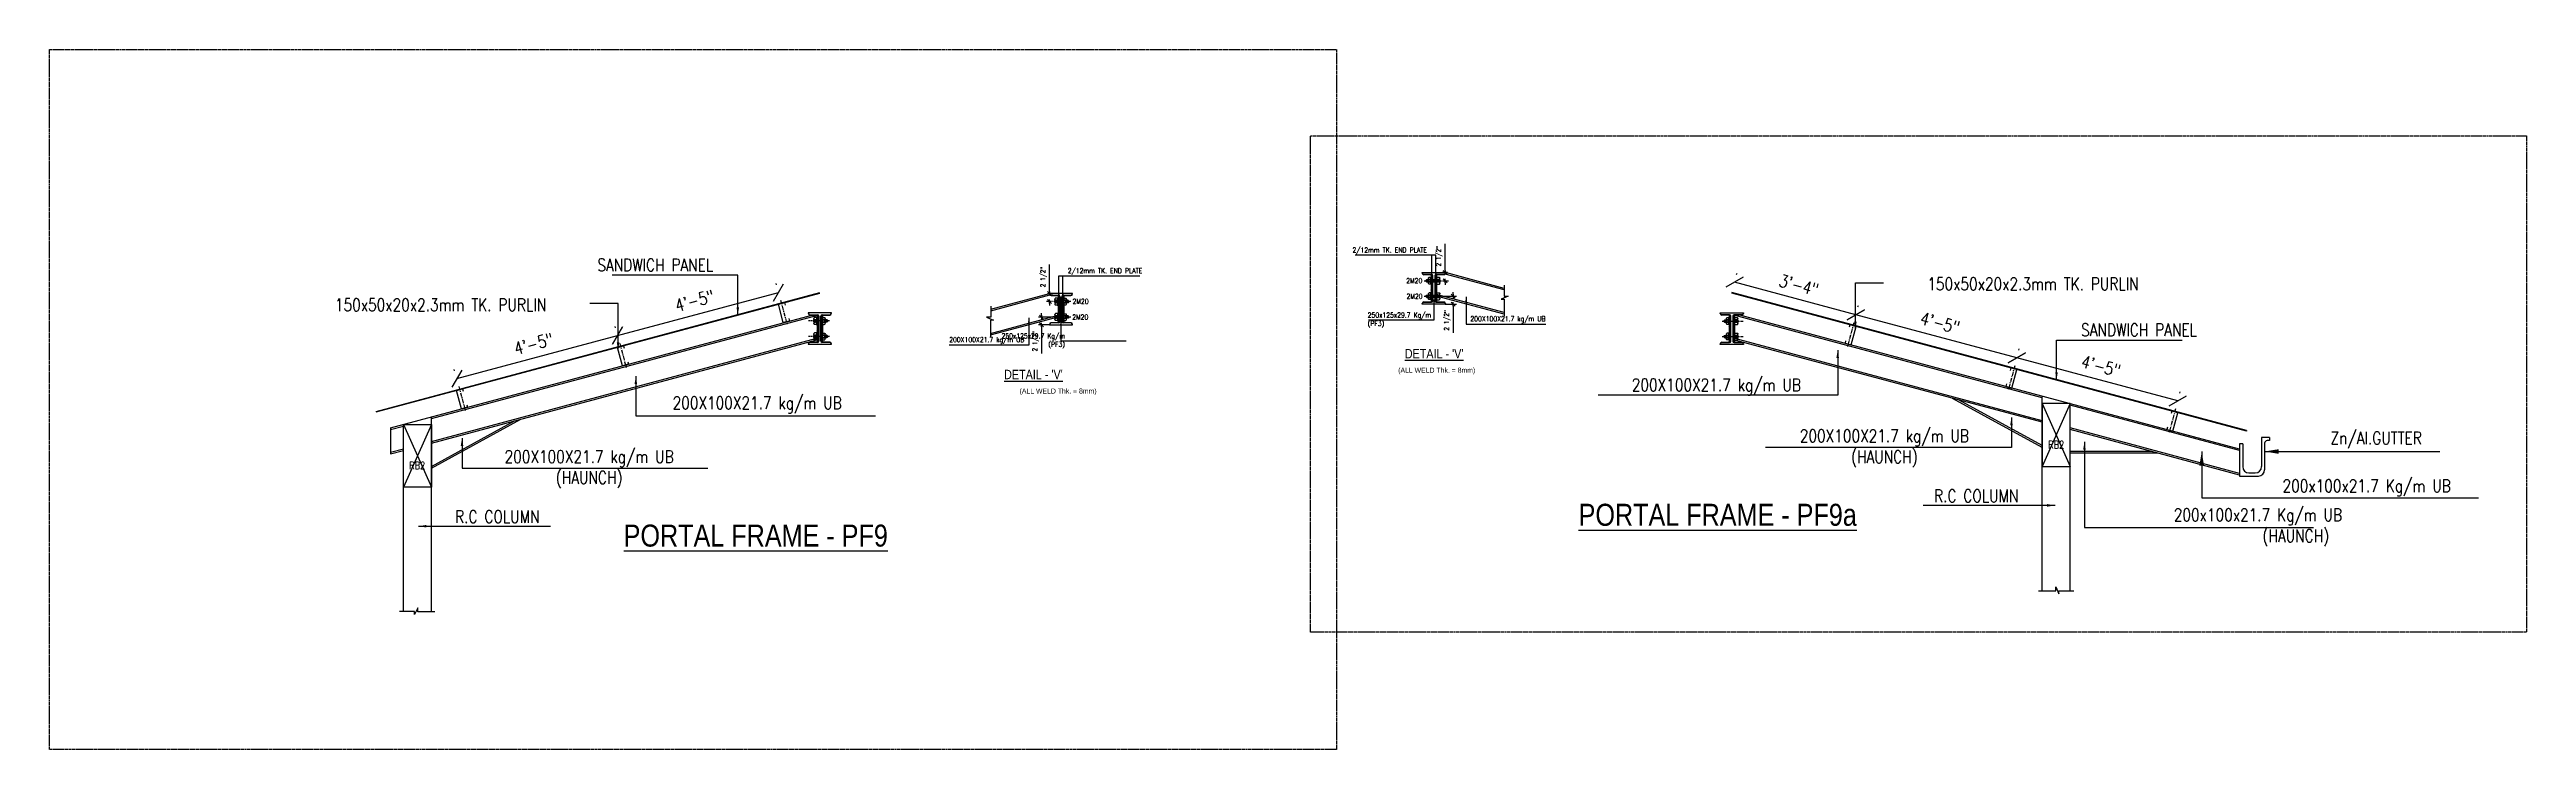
# Model space of a CAD drawing. Extents: x -95606 to 113309, y -42160 to -940.
# Drawn here: x 111504 to 112293, y -24953 to -24730 of the extents above; entities that cross this region are included whole.
import ezdxf

# ---------------------------------------------------------------- set-up
doc = ezdxf.new("R2010")
doc.units = 0
doc.header["$LTSCALE"] = 0.02
doc.header["$MEASUREMENT"] = 0
doc.header["$PDMODE"] = 3
doc.header["$PDSIZE"] = -2
for name, pattern in [('CENTER', [50.8, 31.75, -6.35, 6.35, -6.35]), ('CENTERX2', [101.6, 63.5, -12.7, 12.7, -12.7]), ('DASHEDX2', [1.5, 1, -0.5])]:
    doc.linetypes.add(name, pattern=pattern)
doc.layers.get('0').update_dxf_attribs({"linetype": 'CONTINUOUS'})
doc.layers.get('DEFPOINTS').update_dxf_attribs({"linetype": 'CONTINUOUS'})
for name, color, linetype in [('A-5T', 4, 'CONTINUOUS'), ('A-DIM', 1, 'CONTINUOUS'), ('A-GRID', 7, 'CENTERX2'), ('A-OL', 2, 'CONTINUOUS'), ('A-P FRAME', 4, 'CONTINUOUS'), ('DIM', 7, 'CONTINUOUS'), ('dimentions', 8, 'CONTINUOUS'), ('EXLINE', 33, 'CONTINUOUS'), ('GUSSET', 1, 'CONTINUOUS'), ('OL', 2, 'CONTINUOUS'), ('S-DIM', 7, 'CONTINUOUS'), ('S-TXT', 2, 'CONTINUOUS'), ('ST', 131, 'CONTINUOUS')]:
    doc.layers.add(name, color=color, linetype=linetype)
doc.styles.add('ROMANS', font='romans.shx', dxfattribs={"width": 0.8})
doc.styles.get("Standard").update_dxf_attribs({"font": 'ISOCP'})
doc.styles.add('style9', font='romans.shx', dxfattribs={"width": 0.8, "height": 4})
doc.dimstyles.new('DA16', dxfattribs={"dimscale": 16, "dimtxt": 0.1, "dimasz": 0.09375, "dimexe": 0, "dimexo": 0, "dimgap": 0.03125, "dimtad": 1, "dimdec": 0, "dimzin": 7, "dimdsep": 46, "dimlunit": 4, "dimtxsty": 'ROMANS', "dimcen": 0.09375, "dimclrd": 1, "dimclre": 1, "dimclrt": 2, "dimadec": 0, "dimazin": 0, "dimtfac": 0.03125, "dimtdec": 4, "dimtofl": 0, "dimtmove": 0, "dimatfit": 3, "dimfxl": 1, "dimfrac": 2, "dimtolj": 1, "dimtzin": 0, "dimarcsym": 0})
doc.dimstyles.new('TEXT-14', dxfattribs={"dimtxt": 4, "dimasz": 4.5, "dimexe": 3, "dimexo": 6, "dimgap": 2, "dimtad": 1, "dimdec": 0, "dimrnd": 0.5, "dimzin": 1, "dimdsep": 46, "dimlunit": 4, "dimtxsty": 'style9', "dimblk": 'OBLIQUE', "dimcen": 72.09, "dimclrd": 1, "dimclre": 1, "dimclrt": 2, "dimadec": 0, "dimazin": 0, "dimtfac": 1, "dimtdec": 0, "dimtofl": 0, "dimtmove": 0, "dimatfit": 3, "dimfxl": 1, "dimfrac": 2, "dimtolj": 1, "dimtzin": 0, "dimlwd": -1, "dimarcsym": 0})
doc.dimstyles.new('TK16', dxfattribs={"dimscale": 16, "dimtxt": 0.09375, "dimasz": 0.04, "dimexe": 0.0625, "dimexo": 0.015625, "dimgap": 0.046875, "dimtad": 1, "dimdec": 1, "dimzin": 11, "dimdsep": 46, "dimlunit": 4, "dimtxsty": 'ROMANS', "dimblk1": 'TK1', "dimblk2": 'TK1', "dimsah": 1, "dimcen": 0.09375, "dimclrd": 1, "dimclre": 1, "dimclrt": 2, "dimadec": 0, "dimazin": 0, "dimtfac": 1, "dimtofl": 0, "dimtmove": 0, "dimatfit": 3, "dimldrblk": 'TK1', "dimfxl": 1, "dimfrac": 2, "dimtolj": 1, "dimtzin": 9, "dimarcsym": 0})

msp = doc.modelspace()

# ---------------------------------------------------------------- texts
at = {"layer": 'A-5T'}
for s, insert, char_height, attachment_point in [("{\\fSwis721 Cn BT|b0|i0|c0|p34;\\L\\C4;\\P\\pi-8.6912;\\H1.5x;DETAIL - 'V'}", (111944.495, -24821.626), 2, 1), ("{\\fSwis721 Cn BT|b0|i0|c0|p34;\\L\\C4;\\P\\H1.5x;DETAIL - 'V'}", (111826.788, -24828.263), 2, 3), ('{\\fSwis721 Cn BT|b0|i0|c0|p34;\\C4;(ALL WELD Thk. = 8mm)}', (111933.696, -24830.925), 1.6, 1), ('{\\fSwis721 Cn BT|b0|i0|c0|p34;\\C4;(ALL WELD Thk. = 8mm)}', (111837.586, -24837.562), 1.6, 3), ('{\\fSwis721 Cn BT|b0|i0|c0|p34;\\L\\C4;PORTAL FRAME - PF9a}', (112035.535, -24874.309), 7, 2), ('{\\fSwis721 Cn BT|b0|i0|c0|p34;\\L\\C4;PORTAL FRAME - PF9}', (111728.955, -24880.945), 7, 2)]:
    msp.add_mtext(s, dxfattribs=dict(at, insert=insert, char_height=char_height, attachment_point=attachment_point))
at = {"layer": 'dimentions', "color": 2, "char_height": 4, "attachment_point": 5, "style": 'style9'}
for s, insert, width in [('SANDWICH PANEL ', (111696.925, -24798.182), 2568.13945), ('150x50x20x2.3mm TK. PURLIN', (112135.997, -24804.228), 2568.13945), ('150x50x20x2.3mm TK. PURLIN', (111628.494, -24810.864), 2568.13945), ('SANDWICH PANEL ', (112169.811, -24818.874), 2568.13945), ('Zn/Al.GUTTER', (112245.377, -24854.007), 104.19387), ('200x100x21.7 Kg/m UB', (112242.355, -24869.252), 104.19387), ('R.C COLUMN', (112117.92, -24871.779), 104.19387), ('R.C COLUMN', (111646.571, -24878.415), 104.19387), ('200x100x21.7 Kg/m UB \\P           (HAUNCH)', (112207.697, -24881.834), 104.19387)]:
    msp.add_mtext(s, dxfattribs=dict(at, insert=insert, width=width))
for s, insert in [('200X100X21.7 kg/m UB', (112035.096, -24837.093)), ('200X100X21.7 kg/m UB', (111729.395, -24842.821)), ('200X100X21.7 kg/m UB\\P(HAUNCH)', (112088.647, -24856.65)), ('200X100X21.7 kg/m UB\\P(HAUNCH)', (111675.844, -24863.287))]:
    msp.add_mtext_dynamic_manual_height_columns(s, width=2568.13945, gutter_width=12.5, heights=[0], dxfattribs=dict(at, insert=insert))
at = {"layer": 'S-DIM', "color": 2, "char_height": 1.6, "style": 'ROMANS'}
for s, insert, attachment_point in [('2/12mm TK. END PLATE', (111919.118, -24793.674), 4), ('2/12mm TK. END PLATE', (111852.165, -24800.31), 6), ('250x125x29.7 Kg/m\\P(PF3)', (111923.975, -24815.759), 4), ('250x125x29.7 Kg/m\\P(PF3)', (111827.51, -24822.396), 6)]:
    msp.add_mtext(s, dxfattribs=dict(at, insert=insert, attachment_point=attachment_point))
at = {"layer": 'S-DIM', "color": 2, "width": 2568.13945, "style": 'ROMANS'}
for s, insert, char_height, attachment_point in [('2M20', (111936.255, -24803.18), 1.6, 4), ('2M20', (111835.027, -24809.817), 1.6, 6), ('2M20', (111936.337, -24808.162), 1.6, 4), ('2M20', (111834.945, -24814.798), 1.6, 6), ('RB2', (112145.973, -24855.463), 2.4, 6), ('RB2', (111618.517, -24862.099), 2.4, 4)]:
    msp.add_mtext(s, dxfattribs=dict(at, insert=insert, char_height=char_height, attachment_point=attachment_point))
at = {"layer": 'S-DIM', "color": 2, "char_height": 1.6, "style": 'ROMANS'}
for insert, attachment_point in [((111980.668, -24815.614), 6), ((111790.615, -24822.251), 4)]:
    msp.add_mtext_dynamic_manual_height_columns('200X100X21.7 kg/m UB', width=2568.13945, gutter_width=12.5, heights=[0], dxfattribs=dict(at, insert=insert, attachment_point=attachment_point))

# ---------------------------------------------------------------- blocks, each defined once
blk = doc.blocks.new('_Oblique')
at = {"color": 0, "linetype": 'ByBlock', "lineweight": -2}
blk.add_line((-0.5, -0.5), (0.5, 0.5), dxfattribs=at)
blk = doc.blocks.new('*D428')
at = {"layer": 'DEFPOINTS', "color": 0, "lineweight": -2, "transparency": 16777216}
for p in [(111684.91, -24820.69), (111685.8, -24823.99), (111634.52, -24837.73)]:
    blk.add_point(p, dxfattribs=at)
at = {"layer": 'dimentions', "color": 1, "lineweight": -2, "transparency": 16777216}
for p, q in [((111684.25, -24818.2), (111684.14, -24817.79)), ((111632.97, -24831.94), (111632.86, -24831.53))]:
    blk.add_line(p, q, dxfattribs=at)
at = {"layer": 'dimentions', "color": 1, "transparency": 16777216}
blk.add_line((111633.64, -24834.42), (111684.91, -24820.69), dxfattribs=at)
at = {"layer": 'dimentions', "color": 1, "transparency": 16777216, "xscale": 4.5, "yscale": 4.5, "zscale": 4.5}
for p, rotation in [((111684.91, -24820.69), 15.00000000017714), ((111633.64, -24834.42), 195.0000000001771)]:
    blk.add_blockref('_Oblique', p, dxfattribs=dict(at, rotation=rotation))
at = {"layer": 'dimentions', "color": 2, "transparency": 16777216, "insert": (111658.14, -24823.32), "char_height": 4, "attachment_point": 5, "rotation": 15, "style": 'style9'}
blk.add_mtext('\\A1;4\'-5"', dxfattribs=at)
blk = doc.blocks.new('*D429')
at = {"layer": 'DEFPOINTS', "color": 0, "lineweight": -2, "transparency": 16777216}
for p in [(111736.19, -24806.95), (111737.07, -24810.26), (111685.8, -24823.99)]:
    blk.add_point(p, dxfattribs=at)
at = {"layer": 'dimentions', "color": 1, "transparency": 16777216}
blk.add_line((111684.91, -24820.69), (111736.19, -24806.95), dxfattribs=at)
at = {"layer": 'dimentions', "color": 1, "lineweight": -2, "transparency": 16777216}
for p, q in [((111735.52, -24804.46), (111735.41, -24804.05)), ((111684.25, -24818.2), (111684.14, -24817.79))]:
    blk.add_line(p, q, dxfattribs=at)
at = {"layer": 'dimentions', "color": 1, "transparency": 16777216, "xscale": 4.5, "yscale": 4.5, "zscale": 4.5}
for p, rotation in [((111736.19, -24806.95), 15.00000000017714), ((111684.91, -24820.69), 195.0000000001771)]:
    blk.add_blockref('_Oblique', p, dxfattribs=dict(at, rotation=rotation))
at = {"layer": 'dimentions', "color": 2, "transparency": 16777216, "insert": (111709.42, -24809.58), "char_height": 4, "attachment_point": 5, "rotation": 15, "style": 'style9'}
blk.add_mtext('\\A1;4\'-5"', dxfattribs=at)
blk = doc.blocks.new('A$C6334769A')
at = {"layer": 'GUSSET'}
h = blk.add_hatch(dxfattribs=at)
h.set_pattern_fill('LINE', color=8, scale=33, angle=-90, style=0)
h.set_pattern_definition([(90, (48431.668, -199664.318), (4.125, 2e-16), [])])
edge = h.paths.add_edge_path()
edge.add_line((13, 8), (26, 8))
edge.add_ellipse((26, 2), major_axis=(4.24, -4.24), ratio=1, start_angle=45, end_angle=135, ccw=False)
edge.add_line((32, 2), (32, 0))
edge.add_line((32, 0), (32, -2))
edge.add_ellipse((26, -2), major_axis=(4.24, 4.24), ratio=1, start_angle=225, end_angle=315, ccw=False)
edge.add_line((26, -8), (19, -8))
edge.add_line((19, -8), (13, -8))
edge.add_ellipse((13, -2), major_axis=(4.24, -4.24), ratio=1, start_angle=315, end_angle=405)
edge.add_line((19, -2), (19, 0))
edge.add_line((19, 0), (19, 2))
edge.add_ellipse((13, 2), major_axis=(4.24, -4.24), ratio=1, start_angle=45, end_angle=135)
at = {"layer": 'A-OL', "color": 1}
for p, q in [((2, 23), (0, 23)), ((0, 23), (0, -24)), ((2, -24), (2, 23)), ((2, -24), (0, -24))]:
    blk.add_line(p, q, dxfattribs=at)
at = {"layer": 'OL', "linetype": 'DASHEDX2'}
for p, q in [((0, 8), (-16, 8)), ((0, -8), (-16, -8))]:
    blk.add_line(p, q, dxfattribs=at)
at = {"layer": 'OL'}
blk.add_line((24, -8), (2, -8), dxfattribs=at)
for points in [[(2, 22), (11, 22, -0.414214), (17, 16), (17, 18)], [(2, 8), (11, 8, 0.414214), (17, 14), (17, 18)], [(19, 0), (19, 2, 0.414214), (13, 8), (6, 8)], [(32, 0), (32, 2, 0.414214), (26, 8), (11, 8)], [(19, 0), (19, -2, -0.414214), (13, -8), (11, -8)], [(32, 0), (32, -2, -0.414214), (26, -8), (11, -8)], [(2, -8), (11, -8, -0.414214), (17, -14), (17, -13)], [(2, -22), (11, -22, 0.414214), (17, -16), (17, -13)]]:
    blk.add_lwpolyline(points, format="xyb", dxfattribs=at)
blk.add_lwpolyline([(21, -8), (20, -8), (2, -8)], dxfattribs=at)
blk = doc.blocks.new('A$C439C4E2A')
at = {"layer": 'A-OL', "color": 1}
for p, q in [((-2, 26), (0, 26)), ((-2, -27), (-2, 26)), ((0, 26), (0, -27)), ((-2, -27), (0, -27))]:
    blk.add_line(p, q, dxfattribs=at)
at = {"layer": 'OL', "linetype": 'DASHEDX2'}
for p, q in [((0, 8), (16, 8)), ((0, -8), (16, -8))]:
    blk.add_line(p, q, dxfattribs=at)
at = {"layer": 'OL'}
for points in [[(-23, 0), (-23, 2, -0.414214), (-17, 8), (-6, 8)], [(-23, 0), (-23, -2, 0.414214), (-17, -8), (-10, -8)], [(-2, 23), (-15, 23, 0.414214), (-21, 17), (-21, 16)], [(-2, 8), (-15, 8, -0.414214), (-21, 14), (-21, 16)], [(-2, -8), (-15, -8, 0.414214), (-21, -14), (-21, -16)], [(-2, -23), (-15, -23, -0.414214), (-21, -17), (-21, -16)]]:
    blk.add_lwpolyline(points, format="xyb", dxfattribs=at)
blk = doc.blocks.new('TK1')
at = {"color": 4, "linetype": 'Continuous'}
blk.add_line((-1, -1), (1, 1), dxfattribs=at)
at = {"color": 1, "linetype": 'ByBlock'}
blk.add_line((-1, 0), (1, 0), dxfattribs=at)
blk = doc.blocks.new('*D430')
at = {"layer": 'DEFPOINTS', "color": 0, "lineweight": -2, "transparency": 16777216}
for p in [(111821.64, -24807.26), (111822.58, -24809.84), (111822.64, -24809.84)]:
    blk.add_point(p, dxfattribs=at)
at = {"layer": 'ST', "color": 1, "lineweight": -2, "transparency": 16777216}
for p, q in [((111822.58, -24806.62), (111822.58, -24798.08)), ((111822.58, -24809.84), (111821.58, -24809.84)), ((111821.89, -24807.26), (111823.58, -24807.26)), ((111822.58, -24810.48), (111822.58, -24811.12))]:
    blk.add_line(p, q, dxfattribs=at)
at = {"layer": 'ST', "color": 1, "lineweight": -2, "transparency": 16777216, "xscale": 0.64, "yscale": 0.64, "zscale": 0.64}
for p, rotation in [((111822.58, -24807.26), 270), ((111822.58, -24809.84), 90)]:
    blk.add_blockref('TK1', p, dxfattribs=dict(at, rotation=rotation))
at = {"layer": 'ST', "color": 2, "transparency": 16777216, "insert": (111820.69, -24802.03), "char_height": 1.5, "attachment_point": 5, "rotation": 90, "style": 'ROMANS'}
blk.add_mtext('\\A1;2 1/2"', dxfattribs=at)
blk = doc.blocks.new('*D431')
at = {"layer": 'DEFPOINTS', "color": 0, "lineweight": -2, "transparency": 16777216}
for p in [(111820.05, -24817.26), (111822.9, -24814.78), (111822.9, -24817.26)]:
    blk.add_point(p, dxfattribs=at)
at = {"layer": 'ST', "color": 1, "lineweight": -2, "transparency": 16777216}
for p, q in [((111822.65, -24814.78), (111819.05, -24814.78)), ((111822.65, -24817.26), (111819.05, -24817.26)), ((111820.05, -24814.14), (111820.05, -24813.5)), ((111820.05, -24817.9), (111820.05, -24826.44))]:
    blk.add_line(p, q, dxfattribs=at)
at = {"layer": 'ST', "color": 1, "lineweight": -2, "transparency": 16777216, "xscale": 0.64, "yscale": 0.64, "zscale": 0.64}
for p, rotation in [((111820.05, -24814.78), 270), ((111820.05, -24817.26), 90)]:
    blk.add_blockref('TK1', p, dxfattribs=dict(at, rotation=rotation))
at = {"layer": 'ST', "color": 2, "transparency": 16777216, "insert": (111818.15, -24822.49), "char_height": 1.5, "attachment_point": 5, "rotation": 90, "style": 'ROMANS'}
blk.add_mtext('\\A1;2 1/2"', dxfattribs=at)
blk = doc.blocks.new('*D432')
at = {"layer": 'DEFPOINTS', "color": 0, "lineweight": -2, "transparency": 16777216}
for p in [(112078.69, -24817.36), (112079.58, -24814.05), (112129.97, -24831.1)]:
    blk.add_point(p, dxfattribs=at)
at = {"layer": 'dimentions', "color": 1, "transparency": 16777216}
blk.add_line((112130.86, -24827.79), (112079.58, -24814.05), dxfattribs=at)
at = {"layer": 'dimentions', "color": 1, "lineweight": -2, "transparency": 16777216}
for p, q in [((112080.24, -24811.56), (112080.36, -24811.15)), ((112131.52, -24825.3), (112131.63, -24824.89))]:
    blk.add_line(p, q, dxfattribs=at)
at = {"layer": 'dimentions', "color": 1, "transparency": 16777216, "xscale": 4.5, "yscale": 4.5, "zscale": 4.5}
for p, rotation in [((112079.58, -24814.05), 164.9999999998188), ((112130.86, -24827.79), 344.9999999998188)]:
    blk.add_blockref('_Oblique', p, dxfattribs=dict(at, rotation=rotation))
at = {"layer": 'dimentions', "color": 2, "transparency": 16777216, "insert": (112106.35, -24816.69), "char_height": 4, "attachment_point": 5, "rotation": 345, "style": 'style9'}
blk.add_mtext('\\A1;4\'-5"', dxfattribs=at)
blk = doc.blocks.new('*D433')
at = {"layer": 'DEFPOINTS', "color": 0, "lineweight": -2, "transparency": 16777216}
for p in [(112040.02, -24807), (112040.91, -24803.69), (112078.69, -24817.36)]:
    blk.add_point(p, dxfattribs=at)
at = {"layer": 'dimentions', "color": 1, "lineweight": -2, "transparency": 16777216}
for p, q in [((112041.57, -24801.2), (112041.69, -24800.79)), ((112080.24, -24811.56), (112080.36, -24811.15))]:
    blk.add_line(p, q, dxfattribs=at)
at = {"layer": 'dimentions', "color": 1, "transparency": 16777216}
blk.add_line((112079.58, -24814.05), (112040.91, -24803.69), dxfattribs=at)
at = {"layer": 'dimentions', "color": 1, "transparency": 16777216, "xscale": 4.5, "yscale": 4.5, "zscale": 4.5}
for p, rotation in [((112040.91, -24803.69), 165.0000000002348), ((112079.58, -24814.05), 345.0000000002348)]:
    blk.add_blockref('_Oblique', p, dxfattribs=dict(at, rotation=rotation))
at = {"layer": 'dimentions', "color": 2, "transparency": 16777216, "insert": (112061.38, -24804.64), "char_height": 4, "attachment_point": 5, "rotation": 345, "style": 'style9'}
blk.add_mtext('\\A1;3\'-4"', dxfattribs=at)
blk = doc.blocks.new('*D434')
at = {"layer": 'DEFPOINTS', "color": 0, "lineweight": -2, "transparency": 16777216}
for p in [(111948.64, -24803.21), (111948.7, -24803.21), (111949.65, -24800.63)]:
    blk.add_point(p, dxfattribs=at)
at = {"layer": 'ST', "color": 1, "lineweight": -2, "transparency": 16777216}
for p, q in [((111948.7, -24799.99), (111948.7, -24791.45)), ((111949.4, -24800.63), (111947.7, -24800.63)), ((111948.7, -24803.21), (111949.7, -24803.21)), ((111948.7, -24803.85), (111948.7, -24804.49))]:
    blk.add_line(p, q, dxfattribs=at)
at = {"layer": 'ST', "color": 1, "lineweight": -2, "transparency": 16777216, "xscale": 0.64, "yscale": 0.64, "zscale": 0.64}
for p, rotation in [((111948.7, -24800.63), 270), ((111948.7, -24803.21), 90)]:
    blk.add_blockref('TK1', p, dxfattribs=dict(at, rotation=rotation))
at = {"layer": 'ST', "color": 2, "transparency": 16777216, "insert": (111946.81, -24795.4), "char_height": 1.5, "attachment_point": 5, "rotation": 90, "style": 'ROMANS'}
blk.add_mtext('\\A1;2 1/2"', dxfattribs=at)
blk = doc.blocks.new('*D435')
at = {"layer": 'DEFPOINTS', "color": 0, "lineweight": -2, "transparency": 16777216}
for p in [(111948.38, -24808.15), (111948.38, -24810.63), (111951.23, -24810.63)]:
    blk.add_point(p, dxfattribs=at)
at = {"layer": 'ST', "color": 1, "lineweight": -2, "transparency": 16777216}
for p, q in [((111948.63, -24808.15), (111952.23, -24808.15)), ((111948.63, -24810.63), (111952.23, -24810.63)), ((111951.23, -24807.51), (111951.23, -24806.87)), ((111951.23, -24811.27), (111951.23, -24819.81))]:
    blk.add_line(p, q, dxfattribs=at)
at = {"layer": 'ST', "color": 1, "lineweight": -2, "transparency": 16777216, "xscale": 0.64, "yscale": 0.64, "zscale": 0.64}
for p, rotation in [((111951.23, -24808.15), 270), ((111951.23, -24810.63), 90)]:
    blk.add_blockref('TK1', p, dxfattribs=dict(at, rotation=rotation))
at = {"layer": 'ST', "color": 2, "transparency": 16777216, "insert": (111949.34, -24815.86), "char_height": 1.5, "attachment_point": 5, "rotation": 90, "style": 'ROMANS'}
blk.add_mtext('\\A1;2 1/2"', dxfattribs=at)
blk = doc.blocks.new('*D436')
at = {"layer": 'DEFPOINTS', "color": 0, "lineweight": -2, "transparency": 16777216}
for p in [(112129.97, -24831.1), (112130.86, -24827.79), (112181.24, -24844.84)]:
    blk.add_point(p, dxfattribs=at)
at = {"layer": 'dimentions', "color": 1, "lineweight": -2, "transparency": 16777216}
for p, q in [((112131.52, -24825.3), (112131.63, -24824.89)), ((112182.8, -24839.04), (112182.91, -24838.63))]:
    blk.add_line(p, q, dxfattribs=at)
at = {"layer": 'dimentions', "color": 1, "transparency": 16777216}
blk.add_line((112182.13, -24841.53), (112130.86, -24827.79), dxfattribs=at)
at = {"layer": 'dimentions', "color": 1, "transparency": 16777216, "xscale": 4.5, "yscale": 4.5, "zscale": 4.5}
for p, rotation in [((112130.86, -24827.79), 164.9999999998229), ((112182.13, -24841.53), 344.9999999998229)]:
    blk.add_blockref('_Oblique', p, dxfattribs=dict(at, rotation=rotation))
at = {"layer": 'dimentions', "color": 2, "transparency": 16777216, "insert": (112157.63, -24830.43), "char_height": 4, "attachment_point": 5, "rotation": 345, "style": 'style9'}
blk.add_mtext('\\A1;4\'-5"', dxfattribs=at)

# ---------------------------------------------------------------- dimensions: what is measured, and where the dimension line sits
at = {"layer": 'dimentions'}
for p1, p2, distance, picture, middle in [((112078.692, -24817.358), (112040.022, -24806.997), -3.426, '*D433', (112061.378, -24804.636)), ((111685.799, -24823.995), (111737.075, -24810.256), 3.426, '*D429', (111709.416, -24809.584)), ((111634.522, -24837.734), (111685.799, -24823.995), 3.426, '*D428', (111658.14, -24823.323)), ((112129.968, -24831.098), (112078.692, -24817.358), -3.426, '*D432', (112106.351, -24816.687)), ((112181.245, -24844.837), (112129.968, -24831.098), -3.426, '*D436', (112157.627, -24830.426))]:
    dim = msp.add_aligned_dim(p1=p1, p2=p2, distance=distance, dimstyle='TEXT-14', override={"dimdec": 0, "dimfxl": 0.09375}, dxfattribs=at)
    dim.commit()
    dim.dimension.update_dxf_attribs({"geometry": picture, "text_midpoint": middle})
at = {"layer": 'ST', "color": 0}
for base, p1, p2, picture, middle in [((111948.705, -24803.206), (111949.645, -24800.626), (111948.638, -24803.206), '*D434', (111948.705, -24795.396)), ((111822.578, -24809.843), (111821.637, -24807.263), (111822.644, -24809.843), '*D430', (111822.578, -24802.033))]:
    dim = msp.add_linear_dim(base=base, p1=p1, p2=p2, angle=90, dimstyle='TK16', override={"dimfxl": 1.25, "dimfxlon": 1}, dxfattribs=at)
    dim.commit()
    dim.dimension.update_dxf_attribs({"geometry": picture, "text_midpoint": middle, "dimtype": 160})
for base, p1, p2, picture, middle in [((111951.235, -24810.626), (111948.378, -24808.147), (111948.378, -24810.626), '*D435', (111949.342, -24815.856)), ((111820.048, -24817.263), (111822.904, -24814.783), (111822.904, -24817.263), '*D431', (111818.155, -24822.493))]:
    dim = msp.add_linear_dim(base=base, p1=p1, p2=p2, angle=90, dimstyle='TK16', override={"dimfxl": 1.25, "dimfxlon": 1}, dxfattribs=at)
    dim.commit()
    dim.dimension.update_dxf_attribs({"geometry": picture, "text_midpoint": middle})

# ---------------------------------------------------------------- hatches: boundary and pattern name
at = {"layer": 'A-DIM', "ltscale": 2}
h = msp.add_hatch(dxfattribs=at)
h.set_pattern_fill('ANSI31', color=256, scale=2.452247, style=0)
h.set_pattern_definition([(45, (58651.17364, 10256.9318), (-0.216750051, 0.216750051), [])])
edge = h.paths.add_edge_path()
edge.add_line((111944.325, -24801.313), (111944.177, -24801.313))
edge.add_line((111944.177, -24801.313), (111944.177, -24809.939))
edge.add_line((111944.177, -24809.939), (111944.325, -24809.939))
edge.add_arc((111944.325, -24809.596), 0.343, 270, 360)
edge.add_line((111944.668, -24809.596), (111944.668, -24801.656))
edge.add_arc((111944.325, -24801.656), 0.343, 0, 90)
edge = h.paths.add_edge_path()
edge.add_arc((111945.796, -24801.656), 0.343, 90, 180)
edge.add_line((111945.453, -24801.656), (111945.453, -24809.596))
edge.add_arc((111945.796, -24809.596), 0.343, 179.978775, 270)
edge.add_line((111945.796, -24809.939), (111945.943, -24809.939))
edge.add_line((111945.943, -24809.939), (111945.943, -24801.313))
edge.add_line((111945.943, -24801.313), (111945.796, -24801.313))
h = msp.add_hatch(dxfattribs=at)
h.set_pattern_fill('ANSI31', color=256, scale=2.452247, style=0)
h.set_pattern_definition([(45, (58959.9349, 10250.29525), (-0.216750051, 0.216750051), [])])
edge = h.paths.add_edge_path()
edge.add_line((111826.958, -24807.949), (111827.105, -24807.949))
edge.add_line((111827.105, -24807.949), (111827.105, -24816.576))
edge.add_line((111827.105, -24816.576), (111826.958, -24816.576))
edge.add_arc((111826.958, -24816.233), 0.343, 180, 270, ccw=False)
edge.add_line((111826.615, -24816.233), (111826.615, -24808.292))
edge.add_arc((111826.958, -24808.292), 0.343, 450, 540, ccw=False)
edge = h.paths.add_edge_path()
edge.add_arc((111825.487, -24808.292), 0.343, 360, 450, ccw=False)
edge.add_line((111825.83, -24808.292), (111825.83, -24816.232))
edge.add_arc((111825.487, -24816.233), 0.343, 270, 360.021225, ccw=False)
edge.add_line((111825.487, -24816.576), (111825.339, -24816.576))
edge.add_line((111825.339, -24816.576), (111825.339, -24807.949))
edge.add_line((111825.339, -24807.949), (111825.487, -24807.949))
h = msp.add_hatch(dxfattribs=at)
h.set_pattern_fill('ANSI31', color=256, scale=2.452247, style=0)
h.set_pattern_definition([(45, (59339.1112, 10244.10986), (-0.216750051, 0.216750051), [])])
edge = h.paths.add_edge_path()
edge.add_line((111750.118, -24814.135), (111750.265, -24814.135))
edge.add_line((111750.265, -24814.135), (111750.265, -24822.761))
edge.add_line((111750.265, -24822.761), (111750.118, -24822.761))
edge.add_arc((111750.118, -24822.418), 0.343, 180, 270, ccw=False)
edge.add_line((111749.775, -24822.418), (111749.775, -24814.478))
edge.add_arc((111750.118, -24814.478), 0.343, 450, 540, ccw=False)
edge = h.paths.add_edge_path()
edge.add_arc((111748.647, -24814.478), 0.343, 360, 450, ccw=False)
edge.add_line((111748.99, -24814.478), (111748.99, -24822.418))
edge.add_arc((111748.647, -24822.418), 0.343, 270, 360.021225, ccw=False)
edge.add_line((111748.647, -24822.761), (111748.5, -24822.761))
edge.add_line((111748.5, -24822.761), (111748.5, -24814.135))
edge.add_line((111748.5, -24814.135), (111748.647, -24814.135))
h = msp.add_hatch(dxfattribs=at)
h.set_pattern_fill('ANSI31', color=256, scale=2.452247, style=0)
h.set_pattern_definition([(45, (59048.47162, 10244.07082), (-0.216750051, 0.216750051), [])])
edge = h.paths.add_edge_path()
edge.add_line((112039.286, -24814.174), (112039.139, -24814.174))
edge.add_line((112039.139, -24814.174), (112039.139, -24822.8))
edge.add_line((112039.139, -24822.8), (112039.286, -24822.8))
edge.add_arc((112039.286, -24822.457), 0.343, 270, 360)
edge.add_line((112039.63, -24822.457), (112039.63, -24814.517))
edge.add_arc((112039.286, -24814.517), 0.343, 0, 90)
edge = h.paths.add_edge_path()
edge.add_arc((112040.758, -24814.517), 0.343, 90, 180)
edge.add_line((112040.414, -24814.517), (112040.414, -24822.457))
edge.add_arc((112040.758, -24822.457), 0.343, 179.978775, 270)
edge.add_line((112040.758, -24822.8), (112040.905, -24822.8))
edge.add_line((112040.905, -24822.8), (112040.905, -24814.174))
edge.add_line((112040.905, -24814.174), (112040.758, -24814.174))

# ---------------------------------------------------------------- linework, layer by layer
for p, q in [((111944.177, -24801.313), (111944.177, -24809.939)), ((111945.943, -24801.313), (111945.943, -24809.939)), ((111967.434, -24806.148), (111948.639, -24801.112)), ((111803.848, -24812.784), (111822.644, -24807.748)), ((111825.339, -24807.949), (111825.339, -24816.576)), ((111827.105, -24807.949), (111827.105, -24816.576)), ((111967.479, -24813.336), (111945.943, -24807.566)), ((111625.558, -24847.144), (111748.721, -24814.143)), ((111748.5, -24814.135), (111748.5, -24822.761)), ((111750.265, -24814.135), (111750.265, -24822.761)), ((111803.804, -24819.973), (111825.34, -24814.202)), ((112039.139, -24814.174), (112039.139, -24822.8)), ((112138.932, -24840.508), (112040.683, -24814.182)), ((112040.905, -24814.174), (112040.905, -24822.8)), ((111625.573, -24854.458), (111748.379, -24821.552)), ((112138.918, -24847.821), (112041.026, -24821.591)), ((112138.918, -24855.769), (112112.438, -24841.243)), ((111612.563, -24850.632), (111616.658, -24849.534)), ((111625.573, -24862.405), (111652.053, -24847.88)), ((112201.841, -24857.369), (112147.832, -24842.898)), ((112201.841, -24864.616), (112147.832, -24850.145)), ((111612.563, -24857.879), (111616.658, -24856.781)), ((112173.891, -24857.639), (112147.832, -24857.639))]:
    msp.add_line(p, q, dxfattribs=at)
at = {"layer": 'A-GRID'}
for p, q in [((111941.941, -24803.206), (111948.638, -24803.206)), ((111736.844, -24809.392), (111738.889, -24817.026)), ((111829.342, -24809.843), (111822.644, -24809.843)), ((111941.941, -24808.147), (111948.638, -24808.147)), ((111752.502, -24816.028), (111745.804, -24816.028)), ((111829.342, -24814.783), (111822.644, -24814.783)), ((112036.902, -24816.067), (112043.6, -24816.067)), ((112078.9, -24816.582), (112076.855, -24824.215)), ((111685.59, -24823.218), (111687.636, -24830.852)), ((111752.502, -24820.969), (111745.804, -24820.969)), ((112036.902, -24821.008), (112043.6, -24821.008)), ((112130.185, -24830.29), (112128.14, -24837.924)), ((111634.306, -24836.926), (111636.351, -24844.56)), ((112181.461, -24844.029), (112179.416, -24851.663))]:
    msp.add_line(p, q, dxfattribs=at)
at = {"layer": 'A-OL', "color": 1}
for points in [[(111967.435, -24804.665), (111967.433, -24808.142), (111968.741, -24808.144), (111966.525, -24809.104), (111967.48, -24809.105), (111967.478, -24814.49)], [(111803.848, -24811.302), (111803.849, -24814.779), (111802.542, -24814.781), (111804.757, -24815.74), (111803.803, -24815.742), (111803.805, -24821.126)], [(112137.803, -24902.104), (112143.284, -24902.104), (112143.284, -24900.797), (112144.247, -24903.011), (112144.247, -24902.056), (112149.04, -24902.056)], [(111626.688, -24908.741), (111621.207, -24908.741), (111621.207, -24907.433), (111620.244, -24909.647), (111620.244, -24908.693), (111615.451, -24908.693)]]:
    msp.add_lwpolyline(points, dxfattribs=at)
at = {"layer": 'A-P FRAME', "color": 3, "ltscale": 7}
for p, q in [((111941.362, -24800.626), (111948.758, -24800.626)), ((111941.46, -24800.773), (111941.46, -24800.626)), ((111944.325, -24801.215), (111941.902, -24801.215)), ((111944.766, -24809.596), (111944.766, -24801.656)), ((111945.355, -24801.656), (111945.355, -24809.596)), ((111948.219, -24801.215), (111945.796, -24801.215)), ((111948.66, -24800.626), (111948.66, -24800.773)), ((111829.92, -24807.263), (111822.524, -24807.263)), ((111822.622, -24807.263), (111822.622, -24807.41)), ((111823.064, -24807.851), (111825.487, -24807.851)), ((111825.928, -24808.292), (111825.928, -24816.233)), ((111826.517, -24816.233), (111826.517, -24808.292)), ((111826.958, -24807.851), (111829.381, -24807.851)), ((111829.822, -24807.41), (111829.822, -24807.263)), ((111948.758, -24810.626), (111941.362, -24810.626)), ((111941.46, -24810.626), (111941.46, -24810.479)), ((111941.902, -24810.037), (111944.325, -24810.037)), ((111945.796, -24810.037), (111948.219, -24810.037)), ((111948.66, -24810.479), (111948.66, -24810.626)), ((111753.08, -24813.448), (111745.684, -24813.448)), ((111745.782, -24813.448), (111745.782, -24813.595)), ((111746.224, -24814.036), (111748.647, -24814.036)), ((111749.088, -24814.478), (111749.088, -24822.418)), ((111749.677, -24822.418), (111749.677, -24814.478)), ((111750.118, -24814.036), (111752.541, -24814.036)), ((111752.982, -24813.595), (111752.982, -24813.448)), ((111822.524, -24817.263), (111829.92, -24817.263)), ((111822.622, -24817.115), (111822.622, -24817.263)), ((111825.487, -24816.674), (111823.064, -24816.674)), ((111829.381, -24816.674), (111826.958, -24816.674)), ((111829.822, -24817.263), (111829.822, -24817.115)), ((112036.324, -24813.487), (112043.72, -24813.487)), ((112036.422, -24813.634), (112036.422, -24813.487)), ((112039.286, -24814.076), (112036.863, -24814.076)), ((112039.728, -24822.457), (112039.728, -24814.517)), ((112040.316, -24814.517), (112040.316, -24822.457)), ((112043.18, -24814.076), (112040.758, -24814.076)), ((112043.622, -24813.487), (112043.622, -24813.634)), ((111745.684, -24823.448), (111753.08, -24823.448)), ((111745.782, -24823.301), (111745.782, -24823.448)), ((111748.647, -24822.859), (111746.224, -24822.859)), ((111752.541, -24822.859), (111750.118, -24822.859)), ((111752.982, -24823.448), (111752.982, -24823.301)), ((112043.72, -24823.487), (112036.324, -24823.487)), ((112036.422, -24823.487), (112036.422, -24823.34)), ((112036.863, -24822.898), (112039.286, -24822.898)), ((112040.758, -24822.898), (112043.18, -24822.898)), ((112043.622, -24823.34), (112043.622, -24823.487))]:
    msp.add_line(p, q, dxfattribs=at)
at = {"layer": 'A-P FRAME', "color": 4}
for p, q in [((111941.362, -24800.773), (111941.362, -24800.626)), ((111944.325, -24801.313), (111941.902, -24801.313)), ((111944.668, -24809.596), (111944.668, -24801.656)), ((111945.453, -24801.656), (111945.453, -24809.596)), ((111948.219, -24801.313), (111945.796, -24801.313)), ((111948.758, -24800.626), (111948.758, -24800.773)), ((111822.524, -24807.263), (111822.524, -24807.41)), ((111823.064, -24807.949), (111825.487, -24807.949)), ((111825.83, -24808.293), (111825.83, -24816.232)), ((111826.615, -24816.233), (111826.615, -24808.292)), ((111826.958, -24807.949), (111829.381, -24807.949)), ((111829.92, -24807.41), (111829.92, -24807.263)), ((111941.362, -24810.626), (111941.362, -24810.479)), ((111941.902, -24809.939), (111944.325, -24809.939)), ((111945.796, -24809.939), (111948.219, -24809.939)), ((111948.758, -24810.479), (111948.758, -24810.626)), ((111745.684, -24813.448), (111745.684, -24813.595)), ((111746.224, -24814.135), (111748.647, -24814.135)), ((111748.99, -24814.478), (111748.99, -24822.418)), ((111749.775, -24822.418), (111749.775, -24814.478)), ((111750.118, -24814.135), (111752.541, -24814.135)), ((111753.08, -24813.595), (111753.08, -24813.448)), ((111822.524, -24817.115), (111822.524, -24817.263)), ((111825.486, -24816.576), (111823.064, -24816.576)), ((111829.381, -24816.576), (111826.958, -24816.576)), ((111829.92, -24817.263), (111829.92, -24817.115)), ((112036.324, -24813.634), (112036.324, -24813.487)), ((112039.286, -24814.174), (112036.863, -24814.174)), ((112039.63, -24822.457), (112039.63, -24814.517)), ((112040.414, -24814.517), (112040.414, -24822.457)), ((112043.18, -24814.174), (112040.758, -24814.174)), ((112043.72, -24813.487), (112043.72, -24813.634)), ((111745.684, -24823.301), (111745.684, -24823.448)), ((111748.647, -24822.761), (111746.224, -24822.761)), ((111752.541, -24822.761), (111750.118, -24822.761)), ((111753.08, -24823.448), (111753.08, -24823.301)), ((112036.324, -24823.487), (112036.324, -24823.34)), ((112036.863, -24822.8), (112039.286, -24822.8)), ((112040.758, -24822.8), (112043.18, -24822.8)), ((112043.72, -24823.34), (112043.72, -24823.487))]:
    msp.add_line(p, q, dxfattribs=at)
at = {"layer": 'A-P FRAME', "color": 2, "ltscale": 7}
for p, q in [((111943.589, -24802.819), (111945.355, -24802.819)), ((111827.694, -24809.456), (111825.928, -24809.456)), ((111827.694, -24810.24), (111825.928, -24810.24)), ((111943.589, -24803.604), (111945.355, -24803.604)), ((111943.589, -24807.76), (111945.355, -24807.76)), ((111943.589, -24808.544), (111945.355, -24808.544)), ((111827.694, -24814.396), (111825.928, -24814.396)), ((111827.694, -24815.181), (111825.928, -24815.181))]:
    msp.add_line(p, q, dxfattribs=at)
at = {"layer": 'A-P FRAME', "color": 2}
for p, q in [((112201.841, -24855.164), (112201.841, -24865.471)), ((112201.841, -24855.164), (112201.841, -24865.471)), ((112202.841, -24855.164), (112201.841, -24855.164)), ((112202.841, -24855.164), (112202.841, -24862.471)), ((112208.841, -24853.176), (112208.841, -24862.471)), ((112211.37, -24853.176), (112208.841, -24853.176)), ((112209.841, -24854.976), (112209.841, -24863.471)), ((112211.37, -24854.176), (112210.641, -24854.176)), ((112211.37, -24853.176), (112211.37, -24854.176)), ((112201.841, -24865.471), (112207.841, -24865.471)), ((112204.841, -24864.471), (112206.841, -24864.471))]:
    msp.add_line(p, q, dxfattribs=at)
at = {"layer": 'A-P FRAME', "color": 3}
for points in [[(111739.456, -24815.279), (111739.663, -24816.052), (111737.732, -24816.57), (111736.158, -24810.697), (111738.09, -24810.179), (111738.297, -24810.952)], [(112076.311, -24822.382), (112076.104, -24823.155), (112078.035, -24823.673), (112079.609, -24817.8), (112077.677, -24817.282), (112077.47, -24818.055)], [(111688.18, -24829.019), (111688.387, -24829.792), (111686.455, -24830.309), (111684.882, -24824.436), (111686.813, -24823.919), (111687.02, -24824.691)], [(112127.587, -24836.122), (112127.38, -24836.894), (112129.312, -24837.412), (112130.885, -24831.539), (112128.954, -24831.022), (112128.747, -24831.794)], [(111636.904, -24842.758), (111637.111, -24843.531), (111635.179, -24844.049), (111633.605, -24838.176), (111635.537, -24837.658), (111635.744, -24838.431)], [(112178.863, -24849.861), (112178.656, -24850.634), (112180.588, -24851.152), (112182.162, -24845.279), (112180.23, -24844.761), (112180.023, -24845.534)]]:
    msp.add_lwpolyline(points, dxfattribs=at)
at = {"layer": 'A-P FRAME', "color": 4}
for centre, radius, start, end in [((111941.902, -24800.773), 0.539, 180, 270), ((111941.902, -24800.773), 0.539, 269.999919, 270.011615), ((111944.325, -24801.656), 0.343, 0, 90), ((111945.796, -24801.656), 0.343, 90, 180.021226), ((111948.219, -24800.773), 0.539, 270, 360), ((111823.064, -24807.41), 0.539, 180, 270), ((111825.487, -24808.292), 0.343, 359.978774, 90), ((111826.958, -24808.292), 0.343, 90, 180), ((111829.381, -24807.41), 0.539, 270, 360), ((111829.381, -24807.41), 0.539, 269.988385, 270.000081), ((111941.902, -24810.479), 0.539, 90, 180), ((111944.325, -24809.596), 0.343, 270, 0), ((111945.796, -24809.596), 0.343, 179.978775, 270.021223), ((111948.219, -24810.479), 0.539, 0, 90), ((111746.224, -24813.595), 0.539, 180, 270), ((111748.647, -24814.478), 0.343, 359.978774, 90), ((111750.118, -24814.478), 0.343, 90, 180), ((111752.541, -24813.595), 0.539, 270, 360), ((111752.541, -24813.595), 0.539, 269.988385, 270.000081), ((111823.064, -24817.115), 0.539, 90, 180), ((111825.487, -24816.233), 0.343, 269.978777, 0.021225), ((111826.958, -24816.233), 0.343, 180, 270), ((111829.381, -24817.115), 0.539, 0, 90), ((112036.863, -24813.634), 0.539, 180, 270), ((112036.863, -24813.634), 0.539, 269.999919, 270.011615), ((112039.286, -24814.517), 0.343, 0, 90), ((112040.758, -24814.517), 0.343, 90, 180.021226), ((112043.18, -24813.634), 0.539, 270, 360), ((111746.224, -24823.301), 0.539, 90, 180), ((111748.647, -24822.418), 0.343, 269.978777, 0.021225), ((111750.118, -24822.418), 0.343, 180, 270), ((111752.541, -24823.301), 0.539, 0, 90), ((112036.863, -24823.34), 0.539, 90, 180), ((112039.286, -24822.457), 0.343, 270, 0), ((112040.758, -24822.457), 0.343, 179.978775, 270.021223), ((112043.18, -24823.34), 0.539, 0, 90)]:
    msp.add_arc(centre, radius, start, end, dxfattribs=at)
at = {"layer": 'A-P FRAME', "color": 3, "ltscale": 7}
for centre, start, end in [((111941.902, -24800.773), 180, 270), ((111944.325, -24801.656), 360, 90), ((111945.796, -24801.656), 90, 180), ((111948.219, -24800.773), 270, 360), ((111823.064, -24807.41), 180, 270), ((111825.487, -24808.292), 0, 90), ((111826.958, -24808.292), 90, 180), ((111829.381, -24807.41), 270, 360), ((111941.902, -24810.479), 90, 180), ((111944.325, -24809.596), 270, 0), ((111945.796, -24809.596), 180, 270), ((111948.219, -24810.479), 0, 90), ((111746.224, -24813.595), 180, 270), ((111748.647, -24814.478), 0, 90), ((111750.118, -24814.478), 90, 180), ((111752.541, -24813.595), 270, 360), ((111823.064, -24817.115), 90, 180), ((111825.487, -24816.233), 270, 0), ((111826.958, -24816.233), 180, 270), ((111829.381, -24817.115), 0, 90), ((112036.863, -24813.634), 180, 270), ((112039.286, -24814.517), 360, 90), ((112040.758, -24814.517), 90, 180), ((112043.18, -24813.634), 270, 360), ((111746.224, -24823.301), 90, 180), ((111748.647, -24822.418), 270, 0), ((111750.118, -24822.418), 180, 270), ((111752.541, -24823.301), 0, 90), ((112036.863, -24823.34), 90, 180), ((112039.286, -24822.457), 270, 0), ((112040.758, -24822.457), 180, 270), ((112043.18, -24823.34), 0, 90)]:
    msp.add_arc(centre, 0.441, start, end, dxfattribs=at)
at = {"layer": 'A-P FRAME', "color": 2}
for centre, radius, start, end in [((112210.641, -24854.976), 0.8, 90, 180), ((112204.841, -24862.471), 2, 180, 270), ((112206.841, -24862.471), 2, 270, 0), ((112207.841, -24863.471), 2, 270, 0)]:
    msp.add_arc(centre, radius, start, end, dxfattribs=at)
at = {"layer": 'EXLINE', "color": 2}
for p, q in [((111967.434, -24805.63), (111948.758, -24800.626)), ((111803.848, -24812.267), (111822.524, -24807.263)), ((111967.479, -24813.854), (111945.943, -24808.083)), ((111612.563, -24850.109), (111746.82, -24814.135)), ((111803.804, -24820.49), (111825.34, -24814.72)), ((112201.841, -24856.846), (112042.584, -24814.174)), ((111625.573, -24854.975), (111748.379, -24822.07)), ((112138.918, -24848.339), (112041.026, -24822.109)), ((112138.918, -24856.339), (112110.405, -24840.699)), ((111612.563, -24850.109), (111612.563, -24858.396)), ((111625.573, -24862.975), (111654.086, -24847.335)), ((111612.563, -24858.396), (111616.658, -24857.299)), ((112201.841, -24865.134), (112147.832, -24850.662)), ((112175.757, -24858.139), (112147.832, -24858.139)), ((112201.841, -24856.846), (112201.841, -24865.134))]:
    msp.add_line(p, q, dxfattribs=at)
at = {"layer": 'EXLINE', "color": 4}
for p, q in [((111607.992, -24844.843), (111749.382, -24806.958)), ((111607.992, -24845.039), (111749.382, -24807.153)), ((112204.037, -24850.945), (112040.022, -24806.997)), ((112204.037, -24851.14), (112040.022, -24807.192)), ((111607.992, -24844.843), (111607.992, -24845.044)), ((112204.037, -24850.945), (112204.037, -24851.14))]:
    msp.add_line(p, q, dxfattribs=at)
at = {"layer": 'EXLINE', "ltscale": 2}
for p, q in [((112138.918, -24902.104), (112138.918, -24839.981)), ((112138.918, -24842.375), (112147.832, -24862.375)), ((112147.832, -24842.38), (112138.918, -24862.375)), ((112147.832, -24902.056), (112147.832, -24842.375)), ((111616.658, -24908.693), (111616.658, -24849.011)), ((111625.573, -24849.011), (111616.658, -24869.011)), ((111616.658, -24849.017), (111625.573, -24869.011)), ((111625.573, -24908.741), (111625.573, -24846.617))]:
    msp.add_line(p, q, dxfattribs=at)
for points in [[(112138.918, -24842.375), (112138.918, -24862.375), (112147.832, -24862.375), (112147.832, -24842.375)], [(111625.573, -24849.011), (111625.573, -24869.011), (111616.658, -24869.011), (111616.658, -24849.011)]]:
    msp.add_lwpolyline(points, close=True, dxfattribs=at)
at = {"layer": 'S-TXT', "color": 5, "linetype": 'CENTER', "lineweight": -2}
for points in [[(111503.876, -24729.505), (111914.066, -24729.505), (111914.066, -24952.625), (111503.876, -24952.625)], [(111905.698, -24756.998), (112293.284, -24756.998), (112293.284, -24915.198), (111905.698, -24915.198)]]:
    msp.add_lwpolyline(points, close=True, dxfattribs=at)

# ---------------------------------------------------------------- block references
at = {"layer": 'A-P FRAME', "color": 2, "ltscale": 7, "yscale": 0.04904493787201732, "zscale": 0.04904493787201732}
for p, xscale in [((111944.177, -24803.206), -0.04904493787201732), ((111827.105, -24809.843), 0.04904493787201732), ((111944.177, -24808.147), -0.04904493787201732), ((111750.265, -24816.028), 0.04904493787201732), ((111827.105, -24814.783), 0.04904493787201732), ((112039.139, -24816.067), -0.04904493787201732), ((111750.265, -24820.969), 0.04904493787201732), ((112039.139, -24821.008), -0.04904493787201732)]:
    msp.add_blockref('A$C6334769A', p, dxfattribs=dict(at, xscale=xscale))
at = {"layer": 'OL', "yscale": 0.04904493787201732, "zscale": 0.04904493787201732}
for p, xscale in [((111945.943, -24803.206), -0.04904493787201732), ((111825.339, -24809.843), 0.04904493787201732), ((111945.943, -24808.147), -0.04904493787201732), ((111748.5, -24816.028), 0.04904493787201732), ((111825.339, -24814.783), 0.04904493787201732), ((112040.905, -24816.067), -0.04904493787201732), ((111748.5, -24820.969), 0.04904493787201732), ((112040.905, -24821.008), -0.04904493787201732)]:
    msp.add_blockref('A$C439C4E2A', p, dxfattribs=dict(at, xscale=xscale))

msp.set_redraw_order([(e.dxf.handle, doc.entitydb.next_handle()) for e in msp.query("TEXT MTEXT ATTDEF DIMENSION ARC_DIMENSION")])  # texts and dimensions are drawn at this point

# ---------------------------------------------------------------- leaders
at = {"layer": 'DIM'}
for points in [[(112189.788, -24857.632), (112189.788, -24872.43), (112278.035, -24872.43)], [(112209.841, -24857.643), (112265.7, -24857.643)]]:
    msp.add_leader(points, dimstyle='TEXT-14', override={"dimtad": 0}, dxfattribs=at)
at = {"layer": 'dimentions'}
for points in [[(111945.71, -24802.193), (111945.71, -24795.053), (111919.936, -24795.053)], [(111944.415, -24802.197), (111944.415, -24795.053), (111926.752, -24795.053)], [(111825.573, -24808.829), (111825.573, -24801.69), (111851.347, -24801.69)], [(111826.867, -24808.833), (111826.867, -24801.69), (111844.53, -24801.69)], [(111945.11, -24809.137), (111945.11, -24815.723), (111924.233, -24815.723)], [(111955.319, -24808.357), (111955.319, -24817.102), (111980.717, -24817.102)], [(111815.963, -24814.994), (111815.963, -24823.738), (111790.565, -24823.738)], [(111826.172, -24815.773), (111826.172, -24822.359), (111847.05, -24822.359)]]:
    msp.add_leader(points, dimstyle='DA16', override={"dimtad": 0}, dxfattribs=at)
at = {"layer": 'S-DIM', "color": 2}
for points in [[(111723.225, -24814.162), (111723.225, -24801.48), (111683.169, -24801.48)], [(111685.077, -24825.366), (111685.077, -24810.497), (111676.123, -24810.497)], [(112079.414, -24818.73), (112079.414, -24803.861), (112088.368, -24803.861)], [(112073.764, -24825.317), (112073.764, -24839.675), (111997.389, -24839.675)], [(112143.512, -24834.855), (112143.512, -24822.172), (112183.568, -24822.172)], [(111690.726, -24833.667), (111690.726, -24846.311), (111767.102, -24846.311)], [(112129.151, -24846.764), (112129.151, -24856.341), (112050.783, -24856.341)], [(111635.34, -24853.4), (111635.34, -24862.978), (111713.707, -24862.978)], [(112152.412, -24854.546), (112152.412, -24881.888), (112225.443, -24881.888)], [(111621.462, -24881.458), (111663.504, -24881.458)], [(112143.028, -24874.822), (112100.987, -24874.822)]]:
    msp.add_leader(points, dimstyle='TEXT-14', override={"dimasz": 2.5}, dxfattribs=at)

doc.saveas('drawing.dxf')
